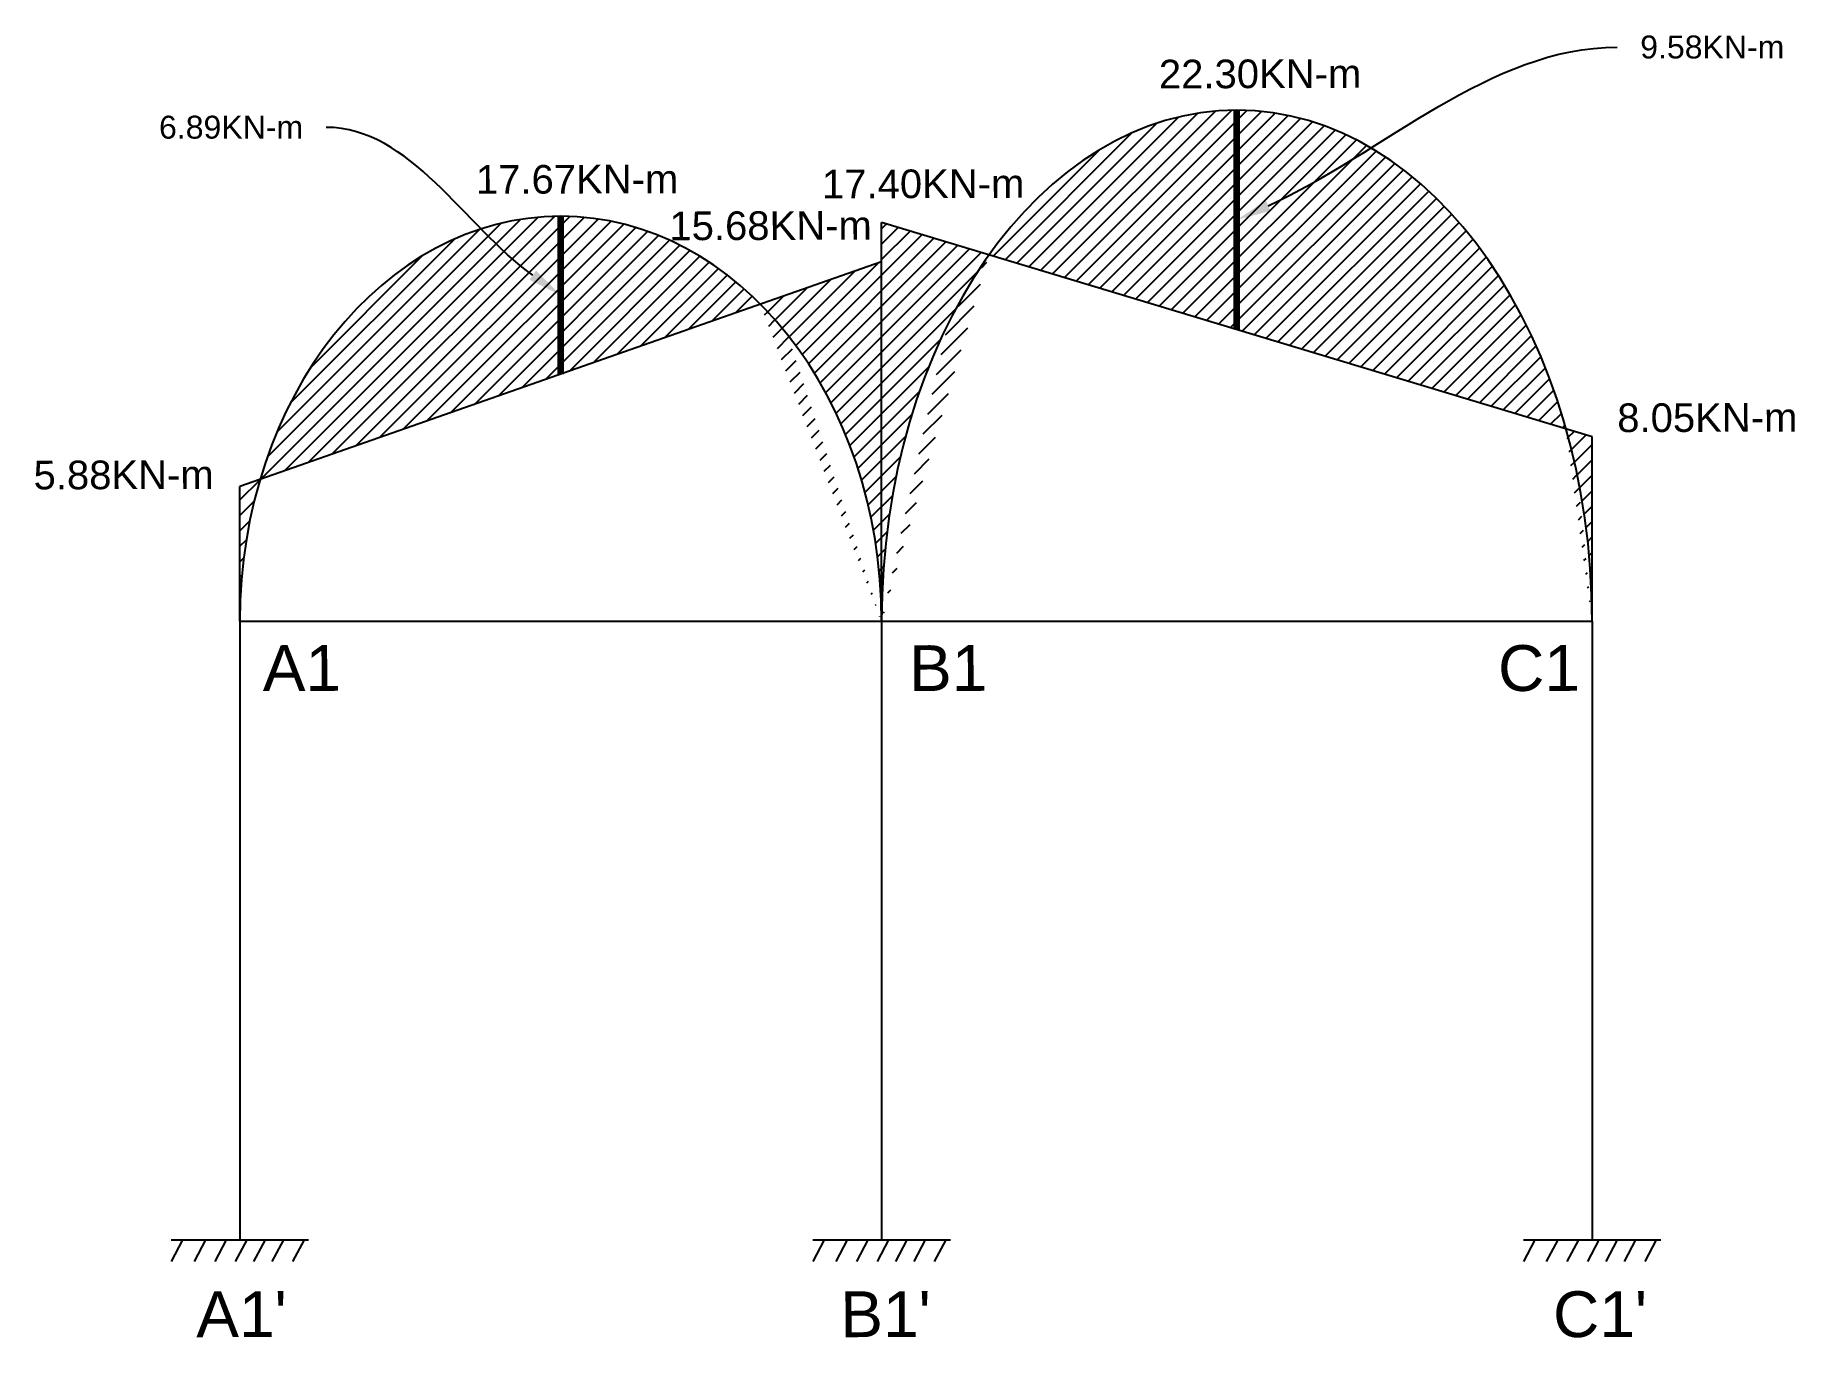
# Model space of a CAD drawing. Header units: millimetres. Extents: x 0 to 1679650, y -107560 to 692040.
# Drawn here: x 5027 to 12705, y 149561 to 155246 of the extents above; entities that cross this region are included whole.
import ezdxf
from ezdxf import colors
from ezdxf.entities.mleader import LeaderData, LeaderLine
from ezdxf.math import Vec2, Vec3

# ---------------------------------------------------------------- set-up
doc = ezdxf.new("R2010")
doc.units = ezdxf.units.MM
doc.styles.get("Standard").update_dxf_attribs({"font": 'arial.ttf'})

msp = doc.modelspace()

# ---------------------------------------------------------------- texts
for s, height, p in [('22.30KN-m', 125, (9930.384573216143, 155013.4106251903)), ('17.67KN-m', 125, (6950.384573216143, 154553.4106251903)), ('17.40KN-m', 125, (8460.384573216143, 154533.4106251903)), ('15.68KN-m', 125, (7794.702431873127, 154350.9084204647)), ('8.05KN-m', 125, (11930.38457321614, 153513.4106251903)), ('5.88KN-m', 125, (5020.384573216143, 153263.4106251903)), ('A1', 200, (6020.384573216143, 152383.4106251903)), ('B1', 200, (8840.384573216143, 152383.4106251903)), ('C1', 200, (11410.38457321614, 152383.4106251903)), ("A1'", 200, (5730.384573216143, 149563.4106251903)), ("B1'", 200, (8540.384573216143, 149563.4106251903)), ("C1'", 200, (11650.38457321614, 149563.4106251903))]:
    msp.add_text(s, height=height, rotation=0.1755571385226345).set_placement(p)

# ---------------------------------------------------------------- hatches: boundary and pattern name
h = msp.add_hatch()
h.set_pattern_fill('ANSI31', color=0, scale=15)
h.set_pattern_definition([(45, (-89799.61542678386, 11563.41062519033), (-33.67596045400933, 33.67596045400933), [])])
edge = h.paths.add_edge_path()
edge.add_ellipse((7320.384573216143, 152688.4106251903), major_axis=(0, -1767), ratio=0.7923033389926428, start_angle=180, end_angle=249.4917273126169)
edge.add_line((6009.114312817153, 153307.4660340507), (7320.384573216143, 153766.4106251903))
edge.add_line((7320.384573216143, 153766.4106251903), (7320.384573216143, 154455.4106251903))
edge = h.paths.add_edge_path()
edge.add_ellipse((7320.384573216143, 152688.4106251903), major_axis=(0, -1767), ratio=0.7923033389926428, start_angle=141.5063173900364, end_angle=180)
edge.add_line((7320.384573216143, 154455.4106251903), (7320.384573216143, 153766.4106251903))
edge.add_line((7320.384573216143, 153766.4106251903), (8191.784253500824, 154071.40051329))
edge = h.paths.add_edge_path()
edge.add_line((6009.114312817153, 153307.4660340507), (5920.384573216143, 153276.4106251903))
edge.add_line((5920.384573216143, 153276.4106251903), (5920.384573216143, 152688.4106251903))
edge.add_ellipse((7320.384573216143, 152688.4106251903), major_axis=(0, -1767), ratio=0.7923033389926428, start_angle=249.4917273126169, end_angle=270, ccw=False)
edge = h.paths.add_edge_path()
edge.add_line((8720.384573216143, 154256.4106251903), (8191.784253500824, 154071.40051329))
edge.add_ellipse((7320.384573216143, 152688.4106251903), major_axis=(0, -1767), ratio=0.7923033389926428, start_angle=90, end_angle=141.5063173900364, ccw=False)
edge.add_line((8720.384573216143, 152688.4106251903), (8720.384573216143, 154256.4106251903))
edge = h.paths.add_edge_path()
edge.add_ellipse((10270.38457321614, 152688.4106251903), major_axis=(0, -2230), ratio=0.695067264573991, start_angle=224.2086695499457, end_angle=270, ccw=False)
edge.add_line((9189.610536324471, 154286.8860201883), (8720.384573216143, 154428.4106251903))
edge.add_line((8720.384573216143, 154428.4106251903), (8720.384573216143, 152688.4106251903))
edge = h.paths.add_edge_path()
edge.add_ellipse((10270.38457321614, 152688.4106251903), major_axis=(0, -2230), ratio=0.695067264573991, start_angle=180, end_angle=224.2086695499457)
edge.add_line((9189.610536324471, 154286.8860201883), (10270.38457321614, 153960.9106251903))
edge.add_line((10270.38457321614, 153960.9106251903), (10270.38457321614, 154918.4106251903))
edge = h.paths.add_edge_path()
edge.add_ellipse((10270.38457321614, 152688.4106251903), major_axis=(0, -2230), ratio=0.695067264573991, start_angle=112.111147789295, end_angle=180)
edge.add_line((10270.38457321614, 154918.4106251903), (10270.38457321614, 153960.9106251903))
edge.add_line((10270.38457321614, 153960.9106251903), (11706.39046340523, 153527.792719601))
edge = h.paths.add_edge_path()
edge.add_line((11820.38457321614, 153493.4106251903), (11706.39046340523, 153527.792719601))
edge.add_ellipse((10270.38457321614, 152688.4106251903), major_axis=(0, -2230), ratio=0.695067264573991, start_angle=90, end_angle=112.11114778929499, ccw=False)
edge.add_line((11820.38457321614, 152688.4106251903), (11820.38457321614, 153493.4106251903))

# ---------------------------------------------------------------- linework, layer by layer
at = {"lineweight": 200}
for p, q in [((10270.38457321614, 153960.9106251903), (10270.38457321614, 154918.4106251903)), ((7320.384573216143, 153766.4106251903), (7320.384573216143, 154455.4106251903))]:
    msp.add_line(p, q, dxfattribs=at)
for p, q in [((8720.384573216143, 152688.4106251903), (8720.384573216143, 154428.4106251903)), ((11820.38457321614, 153493.4106251903), (8720.384573216143, 154428.4106251903)), ((8720.384573216143, 154256.4106251903), (5920.384573216143, 153276.4106251903)), ((11820.38457321614, 152688.4106251903), (11820.38457321614, 153493.4106251903)), ((5920.384573216143, 152688.4106251903), (5920.384573216143, 153276.4106251903)), ((5920.384573216143, 152688.4106251903), (11820.38457321614, 152688.4106251903)), ((5920.384573216143, 152688.4106251903), (5920.384573216143, 149988.4106251903)), ((8720.384573216143, 152688.4106251903), (8720.384573216143, 149988.4106251903)), ((11820.38457321614, 152688.4106251903), (11820.38457321614, 149988.4106251903)), ((5620.384573216143, 149988.4106251903), (6220.384573216143, 149988.4106251903)), ((5670.384573216143, 149988.4106251903), (5620.384573216143, 149893.4106251903)), ((5770.384573216143, 149988.4106251903), (5720.384573216143, 149893.4106251903)), ((5860.384573216143, 149988.4106251903), (5810.384573216143, 149893.4106251903)), ((5950.384573216143, 149988.4106251903), (5900.384573216143, 149893.4106251903)), ((6030.384573216143, 149988.4106251903), (5980.384573216143, 149893.4106251903)), ((6110.384573216143, 149988.4106251903), (6060.384573216143, 149893.4106251903)), ((6200.384573216143, 149988.4106251903), (6150.384573216143, 149893.4106251903)), ((8420.384573216143, 149988.4106251903), (9020.384573216143, 149988.4106251903)), ((8470.384573216143, 149988.4106251903), (8420.384573216143, 149893.4106251903)), ((8570.384573216143, 149988.4106251903), (8520.384573216143, 149893.4106251903)), ((8660.384573216143, 149988.4106251903), (8610.384573216143, 149893.4106251903)), ((8750.384573216143, 149988.4106251903), (8700.384573216143, 149893.4106251903)), ((8830.384573216143, 149988.4106251903), (8780.384573216143, 149893.4106251903)), ((8910.384573216143, 149988.4106251903), (8860.384573216143, 149893.4106251903)), ((9000.384573216143, 149988.4106251903), (8950.384573216143, 149893.4106251903)), ((11520.38457321614, 149988.4106251903), (12120.38457321614, 149988.4106251903)), ((11570.38457321614, 149988.4106251903), (11520.38457321614, 149893.4106251903)), ((11670.38457321614, 149988.4106251903), (11620.38457321614, 149893.4106251903)), ((11760.38457321614, 149988.4106251903), (11710.38457321614, 149893.4106251903)), ((11850.38457321614, 149988.4106251903), (11800.38457321614, 149893.4106251903)), ((11930.38457321614, 149988.4106251903), (11880.38457321614, 149893.4106251903)), ((12010.38457321614, 149988.4106251903), (11960.38457321614, 149893.4106251903)), ((12100.38457321614, 149988.4106251903), (12050.38457321614, 149893.4106251903))]:
    msp.add_line(p, q)
for centre, major_axis, ratio in [((10270.38457321614, 152688.4106251903), (0, -2230), 0.695067264573991), ((7320.384573216143, 152688.4106251903), (0, -1767), 0.7923033389926428)]:
    msp.add_ellipse(centre, major_axis=major_axis, ratio=ratio, start_param=1.570796326794897, end_param=4.71238898038469)

msp.set_redraw_order([(e.dxf.handle, doc.entitydb.next_handle()) for e in msp.query("TEXT MTEXT ATTDEF DIMENSION ARC_DIMENSION")])  # texts and dimensions are drawn at this point

# ---------------------------------------------------------------- leaders
ml = msp.add_multileader_mtext('Standard')
ml.set_content('9.58KN-m', color=256)
ml.set_leader_properties()
ml.build(insert=Vec2(0, 0))
ml.multileader.update_dxf_attribs({"leader_type": 2, "dogleg_length": 100, "arrow_head_size": 150})
ctx = ml.context
ctx.base_point, ctx.char_height, ctx.arrow_head_size, ctx.landing_gap_size, ctx.plane_origin = Vec3(11930.38457321614, 155193.4106251903), 100, 150, 100, Vec3(10270.38457321614, 154439.6606251903)
notes = []
notes.append((ctx, [(0, (1, 1, 0), (11830.38457321614, 155193.4106251903), (1, 0), 100, [(0, [(10270.38457321614, 154439.6606251903)], 0, [])])]))
ctx.mtext.insert, ctx.mtext.flow_direction = Vec3(12030.38457321614, 155244.2632854905), 5
ml = msp.add_multileader_mtext('Standard')
ml.set_content('6.89KN-m', color=256)
ml.set_leader_properties()
ml.build(insert=Vec2(0, 0))
ml.multileader.update_dxf_attribs({"leader_type": 2, "has_dogleg": 0, "dogleg_length": 20, "arrow_head_size": 150})
ctx = ml.context
ctx.base_point, ctx.char_height, ctx.arrow_head_size, ctx.landing_gap_size, ctx.plane_origin = Vec3(5481.787028877807, 154843.4106251903), 100, 150, 100, Vec3(7320.384573216143, 154110.9106251903)
ctx.text_align_type = 2
notes.append((ctx, [(0, (1, 1, 0), (6316.384573216143, 154843.4106251903), (-1, 0), 20, [(0, [(7320.384573216143, 154110.9106251903)], 0, [])])]))
ctx.mtext.insert, ctx.mtext.alignment, ctx.mtext.flow_direction = Vec3(6196.384573216143, 154894.2632854905), 3, 5
for ctx, leaders in notes:
    for number, flags, end, landing, length, lines in leaders:
        leader = LeaderData()
        leader.index, (leader.has_last_leader_line, leader.has_dogleg_vector, leader.attachment_direction) = number, flags
        leader.last_leader_point, leader.dogleg_vector, leader.dogleg_length = Vec3(end), Vec3(landing), length
        for number, points, colour, breaks in lines:
            line = LeaderLine()
            line.index, line.vertices, line.color, line.breaks = number, Vec3.list(points), colors.encode_raw_color(colour), breaks
            leader.lines.append(line)
        ctx.leaders.append(leader)

doc.saveas('drawing.dxf')
